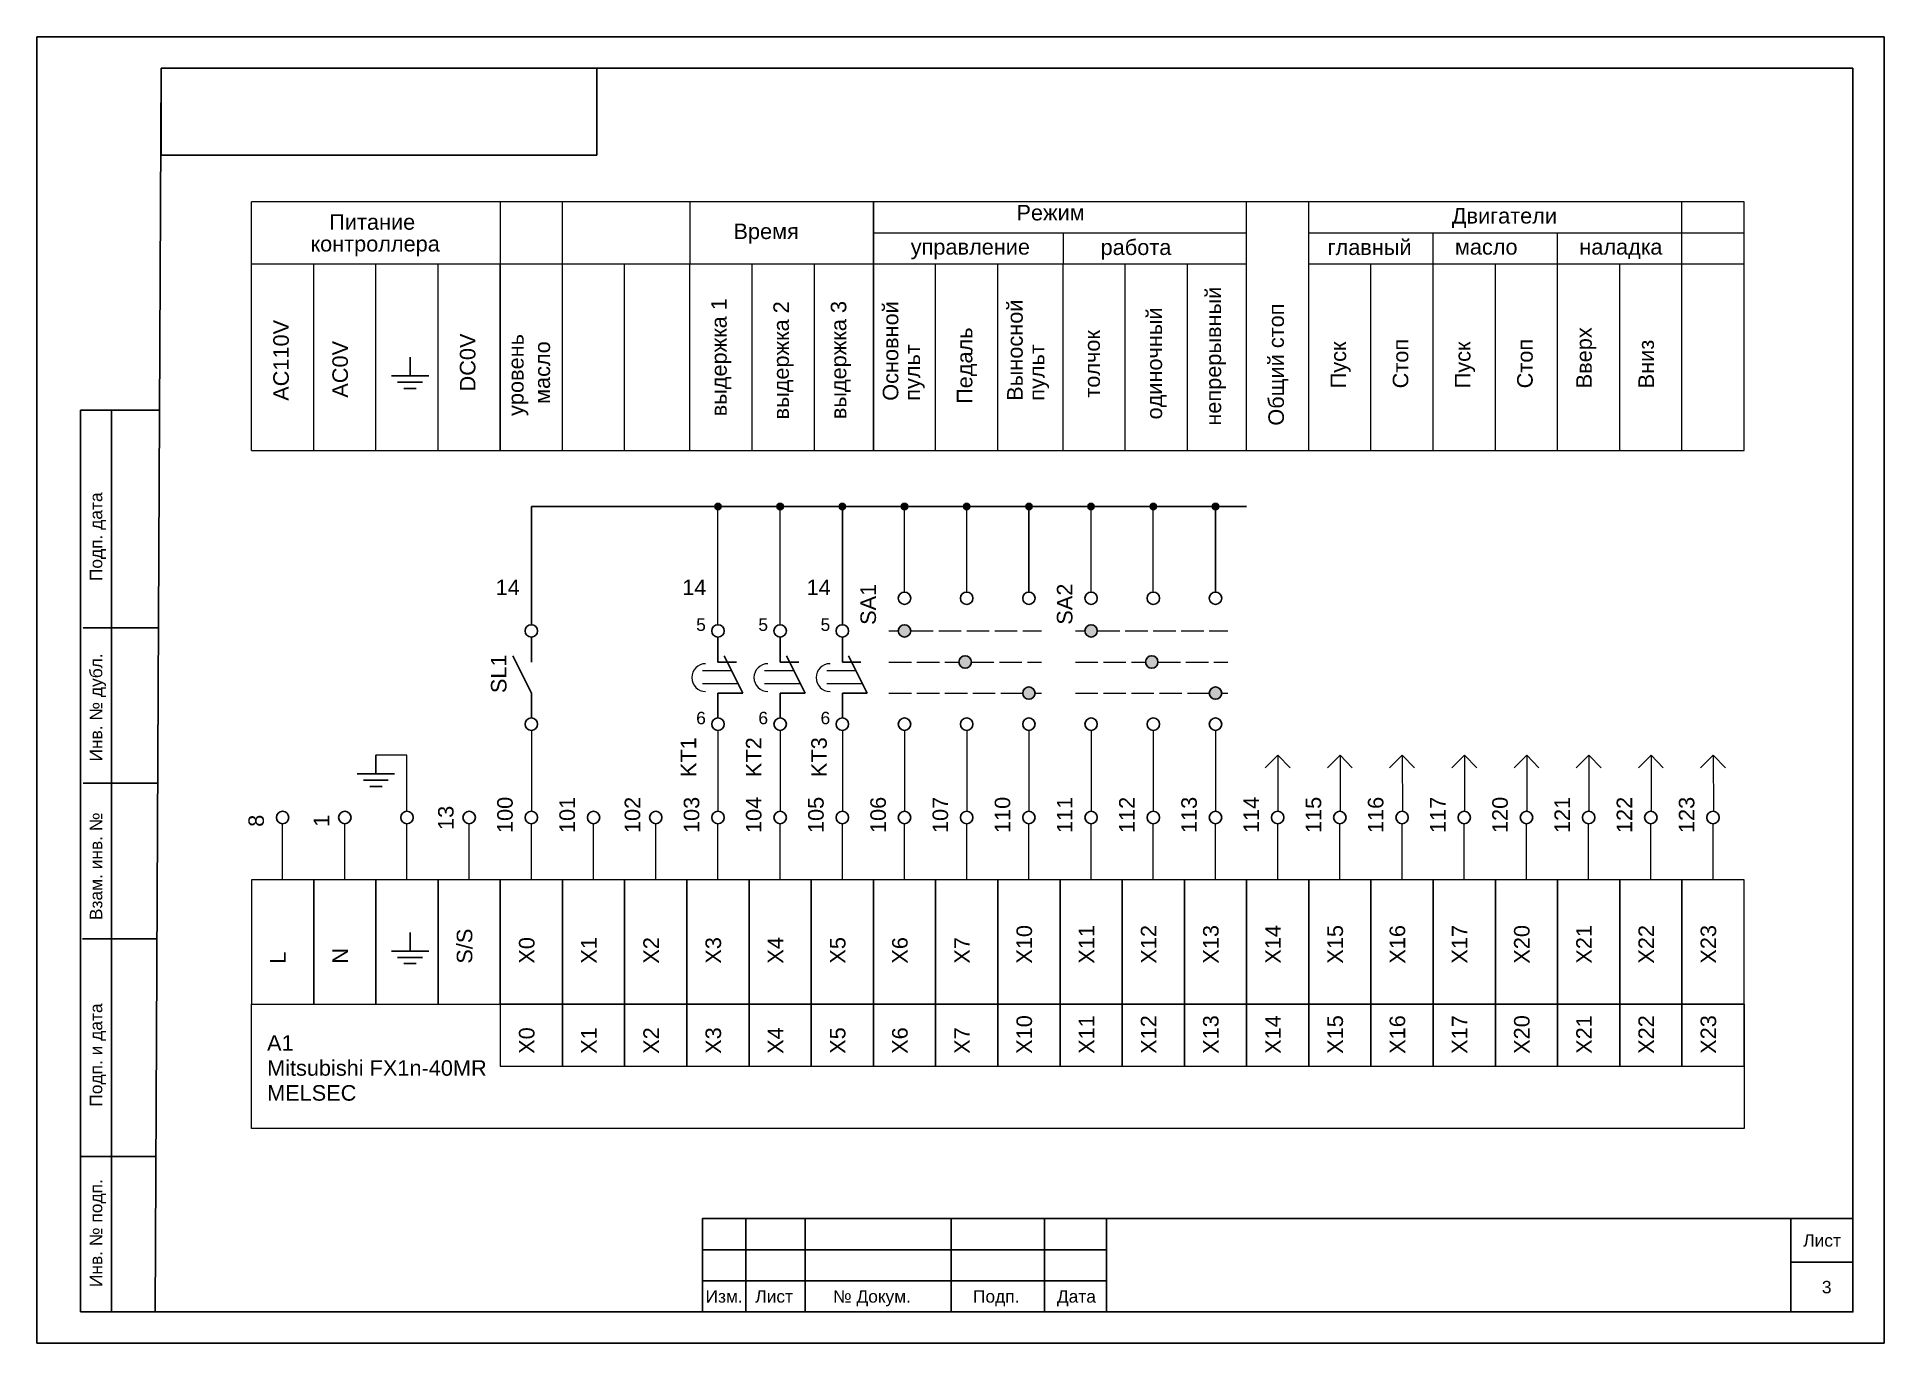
# Model space of a CAD drawing. Header units: millimetres. Extents: x 1674 to 4134, y 2914 to 4124.
# Drawn here: x 2325.5 to 2622.5, y 3615.5 to 3825.5 of the extents above; entities that cross this region are included whole.
import ezdxf

# ---------------------------------------------------------------- set-up
doc = ezdxf.new("R2010")
doc.units = ezdxf.units.MM
doc.linetypes.add('ACAD_ISO02W100', pattern=[15, 12, -3])
doc.layers.add('Аппаратура', color=7, linetype='Continuous', lineweight=20)
doc.layers.add('Рамки', color=7, linetype='Continuous', lineweight=25)
doc.styles.get("Standard").update_dxf_attribs({"font": 'arial.ttf'})
pattern_1 = [(90, (30, 0), (6, -4e-16), [10, -2]), (90, (32, -2), (6, -4e-16), [6, -1.5, 3, -1.5]), (90, (34, -5), (6, -4e-16), [10, -2])]

msp = doc.modelspace()

# ---------------------------------------------------------------- texts
at = {"layer": 'Рамки'}
for s, height, p in [('Питание', 2.5, (2372.5, 3794.5)), ('Режим', 2.5, (2483, 3796)), ('Двигатели', 2.5, (2553, 3795.5)), ('контроллера', 2.5, (2369.5, 3791)), ('Время', 2.5, (2437.5, 3793)), ('работа', 2.5, (2496.53, 3790.44)), ('главный', 2.5, (2533.03, 3790.44)), ('управление', 2.5, (2466, 3790.5)), ('масло', 2.5, (2553.5, 3790.5)), ('наладка', 2.5, (2573.5, 3790.5)), ('14', 2.5, (2399.25, 3735.75)), ('14', 2.5, (2429.25, 3735.75)), ('14', 2.5, (2449.25, 3735.75)), ('5', 2, (2431.5, 3730)), ('5', 2, (2441.5, 3730)), ('5', 2, (2451.5, 3730)), ('6', 2, (2431.5, 3715)), ('6', 2, (2441.5, 3715)), ('6', 2, (2451.5, 3715)), ('A1', 2.5, (2362.5, 3662.5)), ('Mitsubishi FX1n-40MR', 2.5, (2362.5, 3658.48)), ('MELSEC', 2.5, (2362.5, 3654.47))]:
    msp.add_text(s, height=height).set_placement(p)
for s, p in [('непрерывный', (2515.91, 3763)), ('выдержка 1', (2436.41, 3764.5)), ('выдержка 2', (2446.41, 3764)), ('выдержка 3', (2455.64, 3764.04)), ('Основной', (2464, 3767)), ('Выносной', (2484, 3767)), ('одиночный', (2506.41, 3764)), ('Общий стоп', (2526, 3763)), ('AC110V', (2366, 3767)), ('Педаль', (2475.91, 3766.5)), ('толчок', (2496.41, 3767.5)), ('Вверх', (2575.5, 3769)), ('AC0V', (2375.5, 3767.5)), ('DC0V', (2396, 3768.5)), ('уровень', (2403.75, 3764.56)), ('масло', (2408, 3766.5)), ('пульт', (2467.5, 3767)), ('пульт', (2487.5, 3767)), ('Пуск', (2536, 3769)), ('Стоп', (2546, 3769)), ('Пуск', (2556, 3769)), ('Стоп', (2566, 3769)), ('Вниз', (2585.5, 3769)), ('SA1', (2460.41, 3730.97)), ('SA2', (2492, 3731)), ('SL1', (2401, 3720)), ('KT1', (2431.5, 3706.5)), ('KT2', (2442, 3706.5)), ('KT3', (2452.5, 3706.5)), ('13', (2392.5, 3698)), ('100', (2402, 3697.5)), ('101', (2412, 3697.5)), ('102', (2422.5, 3697.5)), ('103', (2432, 3697.5)), ('104', (2442, 3697.5)), ('105', (2452, 3697.5)), ('106', (2462, 3697.5)), ('107', (2472, 3697.5)), ('110', (2482, 3697.5)), ('111', (2492, 3697.5)), ('112', (2502, 3697.5)), ('113', (2512, 3697.5)), ('114', (2522, 3697.5)), ('115', (2532, 3697.5)), ('116', (2542, 3697.5)), ('117', (2552, 3697.5)), ('120', (2562, 3697.5)), ('121', (2572, 3697.5)), ('122', (2582, 3697.5)), ('123', (2592, 3697.5)), ('8', (2362, 3698.5)), ('1', (2372.5, 3698.5)), ('S/S', (2395.5, 3676.5)), ('X0', (2405.5, 3676.5)), ('X1', (2415.5, 3676.5)), ('X2', (2425.5, 3676.5)), ('X3', (2435.5, 3676.5)), ('X4', (2445.5, 3676.5)), ('X5', (2455.5, 3676.5)), ('X6', (2465.5, 3676.5)), ('X7', (2475.5, 3676.5)), ('X10', (2485.5, 3676.5)), ('X11', (2495.5, 3676.5)), ('X12', (2505.5, 3676.5)), ('X13', (2515.5, 3676.5)), ('X14', (2525.5, 3676.5)), ('X15', (2535.5, 3676.5)), ('X16', (2545.5, 3676.5)), ('X17', (2555.5, 3676.5)), ('X20', (2565.5, 3676.5)), ('X21', (2575.5, 3676.5)), ('X22', (2585.5, 3676.5)), ('X23', (2595.5, 3676.5)), ('L', (2365.5, 3676.5)), ('N', (2375.5, 3676.5)), ('X10', (2485.5, 3662)), ('X11', (2495.5, 3662)), ('X12', (2505.5, 3662)), ('X13', (2515.5, 3662)), ('X14', (2525.5, 3662)), ('X15', (2535.5, 3662)), ('X16', (2545.5, 3662)), ('X17', (2555.5, 3662)), ('X20', (2565.5, 3662)), ('X21', (2575.5, 3662)), ('X22', (2585.5, 3662)), ('X23', (2595.5, 3662)), ('X0', (2405.5, 3662)), ('X1', (2415.5, 3662)), ('X2', (2425.5, 3662)), ('X3', (2435.5, 3662)), ('X4', (2445.5, 3662)), ('X5', (2455.5, 3662)), ('X6', (2465.5, 3662)), ('X7', (2475.5, 3662))]:
    msp.add_text(s, height=2.5, rotation=90).set_placement(p)
for s, p in [('Подп. дата', (2336, 3738)), ('Инв. № дубл.', (2336, 3709)), ('Взам. инв. №', (2336, 3683.5)), ('Подп. и дата', (2336, 3653.5)), ('Инв. № подп.', (2336, 3624.5))]:
    msp.add_text(s, height=2, rotation=90, dxfattribs=at).set_placement(p)
for s, p in [('Лист', (2609.5, 3631)), ('Изм.', (2433, 3622)), ('Лист', (2441, 3622)), ('№ Докум.', (2453.5, 3622)), ('Подп.', (2476, 3622)), ('Дата', (2489.5, 3622)), ('3', (2612.5, 3623.5))]:
    msp.add_text(s, height=2, dxfattribs=at).set_placement(p)

# ---------------------------------------------------------------- hatches: boundary and pattern name
h = msp.add_hatch(color=256)
h.dxf.hatch_style = 1
h.paths.add_polyline_path([(2435.5, 3750, 1), (2434.5, 3750, 1)])
h = msp.add_hatch(color=256)
h.dxf.hatch_style = 1
h.paths.add_polyline_path([(2445.5, 3750, 1), (2444.5, 3750, 1)])
h = msp.add_hatch(color=256)
h.dxf.hatch_style = 1
h.paths.add_polyline_path([(2455.5, 3750, 1), (2454.5, 3750, 1)])
h = msp.add_hatch(color=256)
h.dxf.hatch_style = 1
h.paths.add_polyline_path([(2465.5, 3750, 1), (2464.5, 3750, 1)])
h = msp.add_hatch(color=256)
h.dxf.hatch_style = 1
h.paths.add_polyline_path([(2475.5, 3750, 1), (2474.5, 3750, 1)])
h = msp.add_hatch(color=256)
h.dxf.hatch_style = 1
h.paths.add_polyline_path([(2485.5, 3750, 1), (2484.5, 3750, 1)])
h = msp.add_hatch(color=256)
h.dxf.hatch_style = 1
h.paths.add_polyline_path([(2495.5, 3750, 1), (2494.5, 3750, 1)])
h = msp.add_hatch(color=256)
h.dxf.hatch_style = 1
h.paths.add_polyline_path([(2505.5, 3750, 1), (2504.5, 3750, 1)])
h = msp.add_hatch(color=256)
h.dxf.hatch_style = 1
h.paths.add_polyline_path([(2515.5, 3750, 1), (2514.5, 3750, 1)])
at = {"layer": 'Аппаратура'}
h = msp.add_hatch(dxfattribs=at)
h.set_pattern_fill('GOST_WOOD')
h.paths.add_polyline_path([(2464, 3730), (2466, 3730, 1)])
h.paths.add_polyline_path([(2466, 3730), (2464, 3730, 1)])
h.paths.add_polyline_path([(2475.75, 3725), (2473.75, 3725, 1)])
h.paths.add_polyline_path([(2473.75, 3725), (2475.75, 3725, 1)])
h = msp.add_hatch(dxfattribs=at)
h.set_pattern_fill('GOST_WOOD')
h.paths.add_polyline_path([(2466, 3730), (2464, 3730, 1)])
h.paths.add_polyline_path([(2464, 3730), (2466, 3730, 1)])
h.paths.add_polyline_path([(2473.75, 3725), (2475.75, 3725, 1)])
h = msp.add_hatch(dxfattribs=at)
h.set_pattern_fill('GOST_WOOD')
h.paths.add_polyline_path([(2466, 3730, 1), (2464, 3730, 1)])
h.paths.add_polyline_path([(2475.75, 3725, 1), (2473.75, 3725, 1)])
h = msp.add_hatch(color=256, dxfattribs=at)
h.dxf.hatch_style = 1
h.set_gradient(color1=(255, 255, 255), tint=1)
h.paths.add_polyline_path([(2466, 3730, 1), (2464, 3730, 1)])
h.paths.add_polyline_path([(2473.75, 3725, 1), (2475.75, 3725, 1)])
h.paths.add_polyline_path([(2486, 3720, 1), (2484, 3720, 1)])
h = msp.add_hatch(dxfattribs=at)
h.set_pattern_fill('GOST_WOOD')
h.set_pattern_definition(pattern_1)
h.paths.add_polyline_path([(2496, 3730), (2494, 3730, 1)])
h.paths.add_polyline_path([(2494, 3730), (2496, 3730, 1)])
h.paths.add_polyline_path([(2503.75, 3725), (2505.75, 3725, 1)])
h = msp.add_hatch(dxfattribs=at)
h.set_pattern_fill('GOST_WOOD')
h.set_pattern_definition(pattern_1)
h.paths.add_polyline_path([(2494, 3730), (2496, 3730, 1)])
h.paths.add_polyline_path([(2496, 3730), (2494, 3730, 1)])
h.paths.add_polyline_path([(2505.75, 3725), (2503.75, 3725, 1)])
h.paths.add_polyline_path([(2503.75, 3725), (2505.75, 3725, 1)])
h = msp.add_hatch(dxfattribs=at)
h.set_pattern_fill('GOST_WOOD')
h.set_pattern_definition(pattern_1)
h.paths.add_polyline_path([(2496, 3730, 1), (2494, 3730, 1)])
h.paths.add_polyline_path([(2505.75, 3725, 1), (2503.75, 3725, 1)])
h = msp.add_hatch(color=256, dxfattribs=at)
h.dxf.hatch_style = 1
h.set_gradient(color1=(255, 255, 255), tint=1)
h.paths.add_polyline_path([(2496, 3730, 1), (2494, 3730, 1)])
h.paths.add_polyline_path([(2503.75, 3725, 1), (2505.75, 3725, 1)])
h.paths.add_polyline_path([(2516, 3720, 1), (2514, 3720, 1)])

# ---------------------------------------------------------------- linework, layer by layer
for p, q in [((2385.5, 3774), (2385.5, 3771)), ((2382.5, 3771), (2388.5, 3771)), ((2383.5, 3770), (2387.5, 3770)), ((2384.5, 3769), (2386.5, 3769)), ((2405, 3731), (2405, 3750)), ((2405, 3750), (2520, 3750)), ((2455, 3750.5), (2455, 3731)), ((2485, 3750), (2485, 3736.25)), ((2515, 3750), (2515, 3736.25)), ((2405, 3729), (2405, 3725)), ((2435, 3729), (2435, 3725)), ((2445, 3729), (2445, 3725)), ((2455, 3729), (2455, 3725)), ((2405, 3720), (2402, 3726)), ((2435, 3725), (2438, 3725)), ((2439, 3720), (2436, 3726)), ((2445, 3725), (2448, 3725)), ((2449, 3720), (2446, 3726)), ((2455, 3725), (2458, 3725)), ((2459, 3720), (2456, 3726)), ((2405, 3716), (2405, 3720)), ((2435, 3716), (2435, 3720)), ((2435, 3720), (2439, 3720)), ((2445, 3716), (2445, 3720)), ((2445, 3720), (2449, 3720)), ((2455, 3716), (2455, 3720)), ((2455, 3720), (2459, 3720)), ((2380, 3710), (2380, 3707)), ((2377, 3707), (2383, 3707)), ((2378, 3706), (2382, 3706)), ((2379, 3705), (2381, 3705)), ((2385.5, 3681.5), (2385.5, 3678.5)), ((2382.5, 3678.5), (2388.5, 3678.5)), ((2383.5, 3677.5), (2387.5, 3677.5)), ((2384.5, 3676.5), (2386.5, 3676.5))]:
    msp.add_line(p, q)
for centre, radius in [((2435, 3750), 0.5), ((2445, 3750), 0.5), ((2455, 3750), 0.5), ((2465, 3750), 0.5), ((2475, 3750), 0.5), ((2485, 3750), 0.5), ((2495, 3750), 0.5), ((2505, 3750), 0.5), ((2515, 3750), 0.5), ((2465, 3735.25), 1), ((2475, 3735.25), 1), ((2485, 3735.25), 1), ((2495, 3735.25), 1), ((2505, 3735.25), 1), ((2515, 3735.25), 1), ((2405, 3730), 1), ((2435, 3730), 1), ((2445, 3730), 1), ((2455, 3730), 1), ((2465, 3730), 1), ((2495, 3730), 1), ((2474.75, 3725), 1), ((2504.75, 3725), 1), ((2485, 3720), 1), ((2515, 3720), 1), ((2405, 3715), 1), ((2435, 3715), 1), ((2445, 3715), 1), ((2455, 3715), 1), ((2465, 3715), 1), ((2475, 3715), 1), ((2485, 3715), 1), ((2495, 3715), 1), ((2505, 3715), 1), ((2515, 3715), 1), ((2365, 3700), 1), ((2375, 3700), 1), ((2385, 3700), 1), ((2395, 3700), 1), ((2405, 3700), 1), ((2415, 3700), 1), ((2425, 3700), 1), ((2435, 3700), 1), ((2445, 3700), 1), ((2455, 3700), 1), ((2465, 3700), 1), ((2475, 3700), 1), ((2485, 3700), 1), ((2495, 3700), 1), ((2505, 3700), 1), ((2515, 3700), 1), ((2525, 3700), 1), ((2535, 3700), 1), ((2545, 3700), 1), ((2555, 3700), 1), ((2565, 3700), 1), ((2575, 3700), 1), ((2585, 3700), 1), ((2595, 3700), 1)]:
    msp.add_circle(centre, radius)
for p, q in [((2460, 3799), (2360, 3799)), ((2360, 3759), (2360, 3799)), ((2400, 3799), (2400, 3789)), ((2410, 3759), (2410, 3799)), ((2430.5, 3799), (2430.5, 3789)), ((2460, 3799), (2460, 3789)), ((2600, 3799), (2460, 3799)), ((2460, 3789), (2460, 3799)), ((2520, 3789), (2520, 3799)), ((2530, 3789), (2530, 3799)), ((2590, 3759), (2590, 3799)), ((2600, 3759), (2600, 3799)), ((2460, 3794), (2520, 3794)), ((2490.5, 3794), (2490.5, 3789)), ((2530, 3794), (2600, 3794)), ((2550, 3759), (2550, 3794)), ((2570, 3759), (2570, 3794)), ((2360, 3789), (2460, 3789)), ((2370, 3759), (2370, 3789)), ((2380, 3759), (2380, 3789)), ((2390, 3759), (2390, 3789)), ((2400, 3789), (2400, 3759)), ((2400, 3759), (2400, 3789)), ((2420, 3759), (2420, 3789)), ((2430.5, 3759), (2430.5, 3789)), ((2440.5, 3759), (2440.5, 3789)), ((2450.5, 3759), (2450.5, 3789)), ((2460, 3789), (2520, 3789)), ((2460, 3789), (2460, 3759)), ((2460, 3759), (2460, 3789)), ((2470, 3759), (2470, 3789)), ((2480, 3759), (2480, 3789)), ((2490.5, 3759), (2490.5, 3789)), ((2500.5, 3759), (2500.5, 3789)), ((2510.5, 3759), (2510.5, 3789)), ((2520, 3759), (2520, 3789)), ((2520, 3759), (2520, 3789)), ((2530, 3759), (2530, 3789)), ((2530, 3789), (2600, 3789)), ((2540, 3759), (2540, 3789)), ((2560, 3759), (2560, 3789)), ((2580, 3759), (2580, 3789)), ((2360, 3759), (2460, 3759)), ((2460, 3759), (2600, 3759)), ((2435, 3731), (2435, 3750)), ((2445, 3731), (2445, 3750)), ((2465, 3736.25), (2465, 3750)), ((2475, 3736.25), (2475, 3750)), ((2495, 3736.25), (2495, 3750)), ((2505, 3736.25), (2505, 3750)), ((2437.2, 3723.6), (2432.5, 3723.6)), ((2438.25, 3721.5), (2432.5, 3721.5)), ((2447.2, 3723.6), (2442.5, 3723.6)), ((2448.25, 3721.5), (2442.5, 3721.5)), ((2457.2, 3723.6), (2452.5, 3723.6)), ((2458.25, 3721.5), (2452.5, 3721.5)), ((2405, 3714), (2405, 3701)), ((2435, 3714), (2435, 3701)), ((2445, 3714), (2445, 3701)), ((2455, 3714), (2455, 3701)), ((2465, 3714), (2465, 3701)), ((2475, 3714), (2475, 3701)), ((2485, 3714), (2485, 3701)), ((2495, 3714), (2495, 3701)), ((2505, 3714), (2505, 3701)), ((2515, 3714), (2515, 3701)), ((2385, 3710), (2380, 3710)), ((2385, 3701), (2385, 3710)), ((2525.04, 3710), (2523, 3708)), ((2525.04, 3710), (2525.05, 3700.89)), ((2525.04, 3710), (2527, 3708)), ((2535.04, 3710), (2533, 3708)), ((2535.04, 3710), (2535.05, 3700.89)), ((2535.04, 3710), (2537, 3708)), ((2545.04, 3710), (2543, 3708)), ((2545.04, 3710), (2545.05, 3700.89)), ((2545.04, 3710), (2547, 3708)), ((2555.04, 3710), (2553, 3708)), ((2555.04, 3710), (2555.05, 3700.89)), ((2555.04, 3710), (2557, 3708)), ((2565.04, 3710), (2563, 3708)), ((2565.04, 3710), (2565.05, 3700.89)), ((2565.04, 3710), (2567, 3708)), ((2575.04, 3710), (2573, 3708)), ((2575.04, 3710), (2575.05, 3700.89)), ((2575.04, 3710), (2577, 3708)), ((2585.04, 3710), (2583, 3708)), ((2585.04, 3710), (2585.05, 3700.89)), ((2585.04, 3710), (2587, 3708)), ((2595.04, 3710), (2593, 3708)), ((2595.04, 3710), (2595.05, 3700.89)), ((2595.04, 3710), (2597, 3708)), ((2365, 3690), (2365, 3699)), ((2375, 3690), (2375, 3699)), ((2385, 3690), (2385, 3699)), ((2395, 3690), (2395, 3699)), ((2405, 3690), (2405, 3699)), ((2415, 3690), (2415, 3699)), ((2425, 3690), (2425, 3699)), ((2435, 3690), (2435, 3699)), ((2445, 3690), (2445, 3699)), ((2455, 3690), (2455, 3699)), ((2465, 3690), (2465, 3699)), ((2475, 3690), (2475, 3699)), ((2485, 3690), (2485, 3699)), ((2495, 3690), (2495, 3699)), ((2505, 3690), (2505, 3699)), ((2515, 3690), (2515, 3699)), ((2525, 3690), (2525, 3699)), ((2535, 3690), (2535, 3699)), ((2545, 3690), (2545, 3699)), ((2555, 3690), (2555, 3699)), ((2565, 3690), (2565, 3699)), ((2575, 3690), (2575, 3699)), ((2585, 3690), (2585, 3699)), ((2595, 3690), (2595, 3699))]:
    msp.add_line(p, q, dxfattribs=at)
at = {"layer": 'Аппаратура', "linetype": 'ACAD_ISO02W100', "ltscale": 0.3}
for p, q in [((2462.5, 3730), (2464, 3730)), ((2466, 3730), (2487, 3730)), ((2492.5, 3730), (2494, 3730)), ((2496, 3730), (2517, 3730)), ((2462.5, 3725), (2473.75, 3725)), ((2475.75, 3725), (2487, 3725)), ((2492.5, 3725), (2503.75, 3725)), ((2505.75, 3725), (2517, 3725)), ((2462.5, 3720), (2484, 3720)), ((2486, 3720), (2487, 3720)), ((2492.5, 3720), (2514, 3720)), ((2516, 3720), (2517, 3720))]:
    msp.add_line(p, q, dxfattribs=at)
at = {"layer": 'Аппаратура'}
for points in [[(2360, 3670), (2370, 3670), (2370, 3690), (2360, 3690)], [(2370, 3670), (2380, 3670), (2380, 3690), (2370, 3690)], [(2380, 3670), (2390, 3670), (2390, 3690), (2380, 3690)], [(2390, 3670), (2400, 3670), (2400, 3690), (2390, 3690)], [(2400, 3670), (2410, 3670), (2410, 3690), (2400, 3690)], [(2410, 3670), (2420, 3670), (2420, 3690), (2410, 3690)], [(2420, 3670), (2430, 3670), (2430, 3690), (2420, 3690)], [(2430, 3670), (2440, 3670), (2440, 3690), (2430, 3690)], [(2440, 3670), (2450, 3670), (2450, 3690), (2440, 3690)], [(2450, 3670), (2460, 3670), (2460, 3690), (2450, 3690)], [(2460, 3670), (2470, 3670), (2470, 3690), (2460, 3690)], [(2470, 3670), (2480, 3670), (2480, 3690), (2470, 3690)], [(2480, 3670), (2490, 3670), (2490, 3690), (2480, 3690)], [(2490, 3670), (2500, 3670), (2500, 3690), (2490, 3690)], [(2500, 3670), (2510, 3670), (2510, 3690), (2500, 3690)], [(2510, 3670), (2520, 3670), (2520, 3690), (2510, 3690)], [(2520, 3670), (2530, 3670), (2530, 3690), (2520, 3690)], [(2530, 3670), (2540, 3670), (2540, 3690), (2530, 3690)], [(2540, 3670), (2550, 3670), (2550, 3690), (2540, 3690)], [(2550, 3670), (2560, 3670), (2560, 3690), (2550, 3690)], [(2560, 3670), (2570, 3670), (2570, 3690), (2560, 3690)], [(2570, 3670), (2580, 3670), (2580, 3690), (2570, 3690)], [(2580, 3670), (2590, 3670), (2590, 3690), (2580, 3690)], [(2590, 3670), (2600, 3670), (2600, 3690), (2590, 3690)], [(2360, 3670), (2600, 3670), (2600, 3650), (2360, 3650)], [(2400, 3660), (2410, 3660), (2410, 3670), (2400, 3670)], [(2410, 3660), (2420, 3660), (2420, 3670), (2410, 3670)], [(2420, 3660), (2430, 3660), (2430, 3670), (2420, 3670)], [(2430, 3660), (2440, 3660), (2440, 3670), (2430, 3670)], [(2440, 3660), (2450, 3660), (2450, 3670), (2440, 3670)], [(2450, 3660), (2460, 3660), (2460, 3670), (2450, 3670)], [(2460, 3660), (2470, 3660), (2470, 3670), (2460, 3670)], [(2470, 3660), (2480, 3660), (2480, 3670), (2470, 3670)], [(2480, 3660), (2490, 3660), (2490, 3670), (2480, 3670)], [(2490, 3660), (2500, 3660), (2500, 3670), (2490, 3670)], [(2500, 3660), (2510, 3660), (2510, 3670), (2500, 3670)], [(2510, 3660), (2520, 3660), (2520, 3670), (2510, 3670)], [(2520, 3660), (2530, 3660), (2530, 3670), (2520, 3670)], [(2530, 3660), (2540, 3660), (2540, 3670), (2530, 3670)], [(2540, 3660), (2550, 3660), (2550, 3670), (2540, 3670)], [(2550, 3660), (2560, 3660), (2560, 3670), (2550, 3670)], [(2560, 3660), (2570, 3660), (2570, 3670), (2560, 3670)], [(2570, 3660), (2580, 3660), (2580, 3670), (2570, 3670)], [(2580, 3660), (2590, 3660), (2590, 3670), (2580, 3670)], [(2590, 3660), (2600, 3660), (2600, 3670), (2590, 3670)]]:
    msp.add_lwpolyline(points, close=True, dxfattribs=at)
for centre in [(2433.02, 3722.5), (2443.02, 3722.5), (2453.02, 3722.5)]:
    msp.add_arc(centre, 2.23, 90, 270, dxfattribs=at)
at = {"layer": 'Рамки'}
for p, q in [((2344.5, 3620.5), (2345.5, 3820.5)), ((2345.5, 3820.5), (2617.5, 3820.5)), ((2617.5, 3820.5), (2617.5, 3620.5)), ((2332.5, 3765.5), (2345.22, 3765.5)), ((2332.5, 3620.5), (2332.5, 3765.5)), ((2337.5, 3620.5), (2337.5, 3765.5)), ((2344.92, 3730.5), (2332.92, 3730.5)), ((2344.92, 3705.5), (2332.92, 3705.5)), ((2344.8, 3680.5), (2332.8, 3680.5)), ((2344.62, 3645.5), (2332.62, 3645.5)), ((2344.62, 3645.5), (2332.62, 3645.5)), ((2344.62, 3645.5), (2332.62, 3645.5)), ((2439.5, 3635.5), (2439.5, 3620.5)), ((2449, 3635.5), (2449, 3620.5)), ((2472.5, 3635.5), (2472.5, 3620.5)), ((2487.5, 3635.5), (2487.5, 3620.5)), ((2607.5, 3635.5), (2607.5, 3620.5)), ((2432.5, 3630.5), (2497.5, 3630.5)), ((2607.5, 3628.5), (2617.5, 3628.5)), ((2432.5, 3625.5), (2497.5, 3625.5)), ((2344.5, 3620.5), (2332.5, 3620.5)), ((2617.5, 3620.5), (2344.5, 3620.5))]:
    msp.add_line(p, q, dxfattribs=at)
for points in [[(2325.5, 3825.5), (2622.5, 3825.5), (2622.5, 3615.5), (2325.5, 3615.5)], [(2345.5, 3820.5), (2415.5, 3820.5), (2415.5, 3806.5), (2345.5, 3806.5)], [(2432.5, 3620.5), (2432.5, 3635.5), (2617.5, 3635.5), (2617.5, 3620.5)], [(2432.5, 3635.5), (2497.5, 3635.5), (2497.5, 3620.5), (2432.5, 3620.5)]]:
    msp.add_lwpolyline(points, close=True, dxfattribs=at)

msp.set_redraw_order([(e.dxf.handle, doc.entitydb.next_handle()) for e in msp.query("TEXT MTEXT ATTDEF DIMENSION ARC_DIMENSION")])  # texts and dimensions are drawn at this point

doc.saveas('drawing.dxf')
